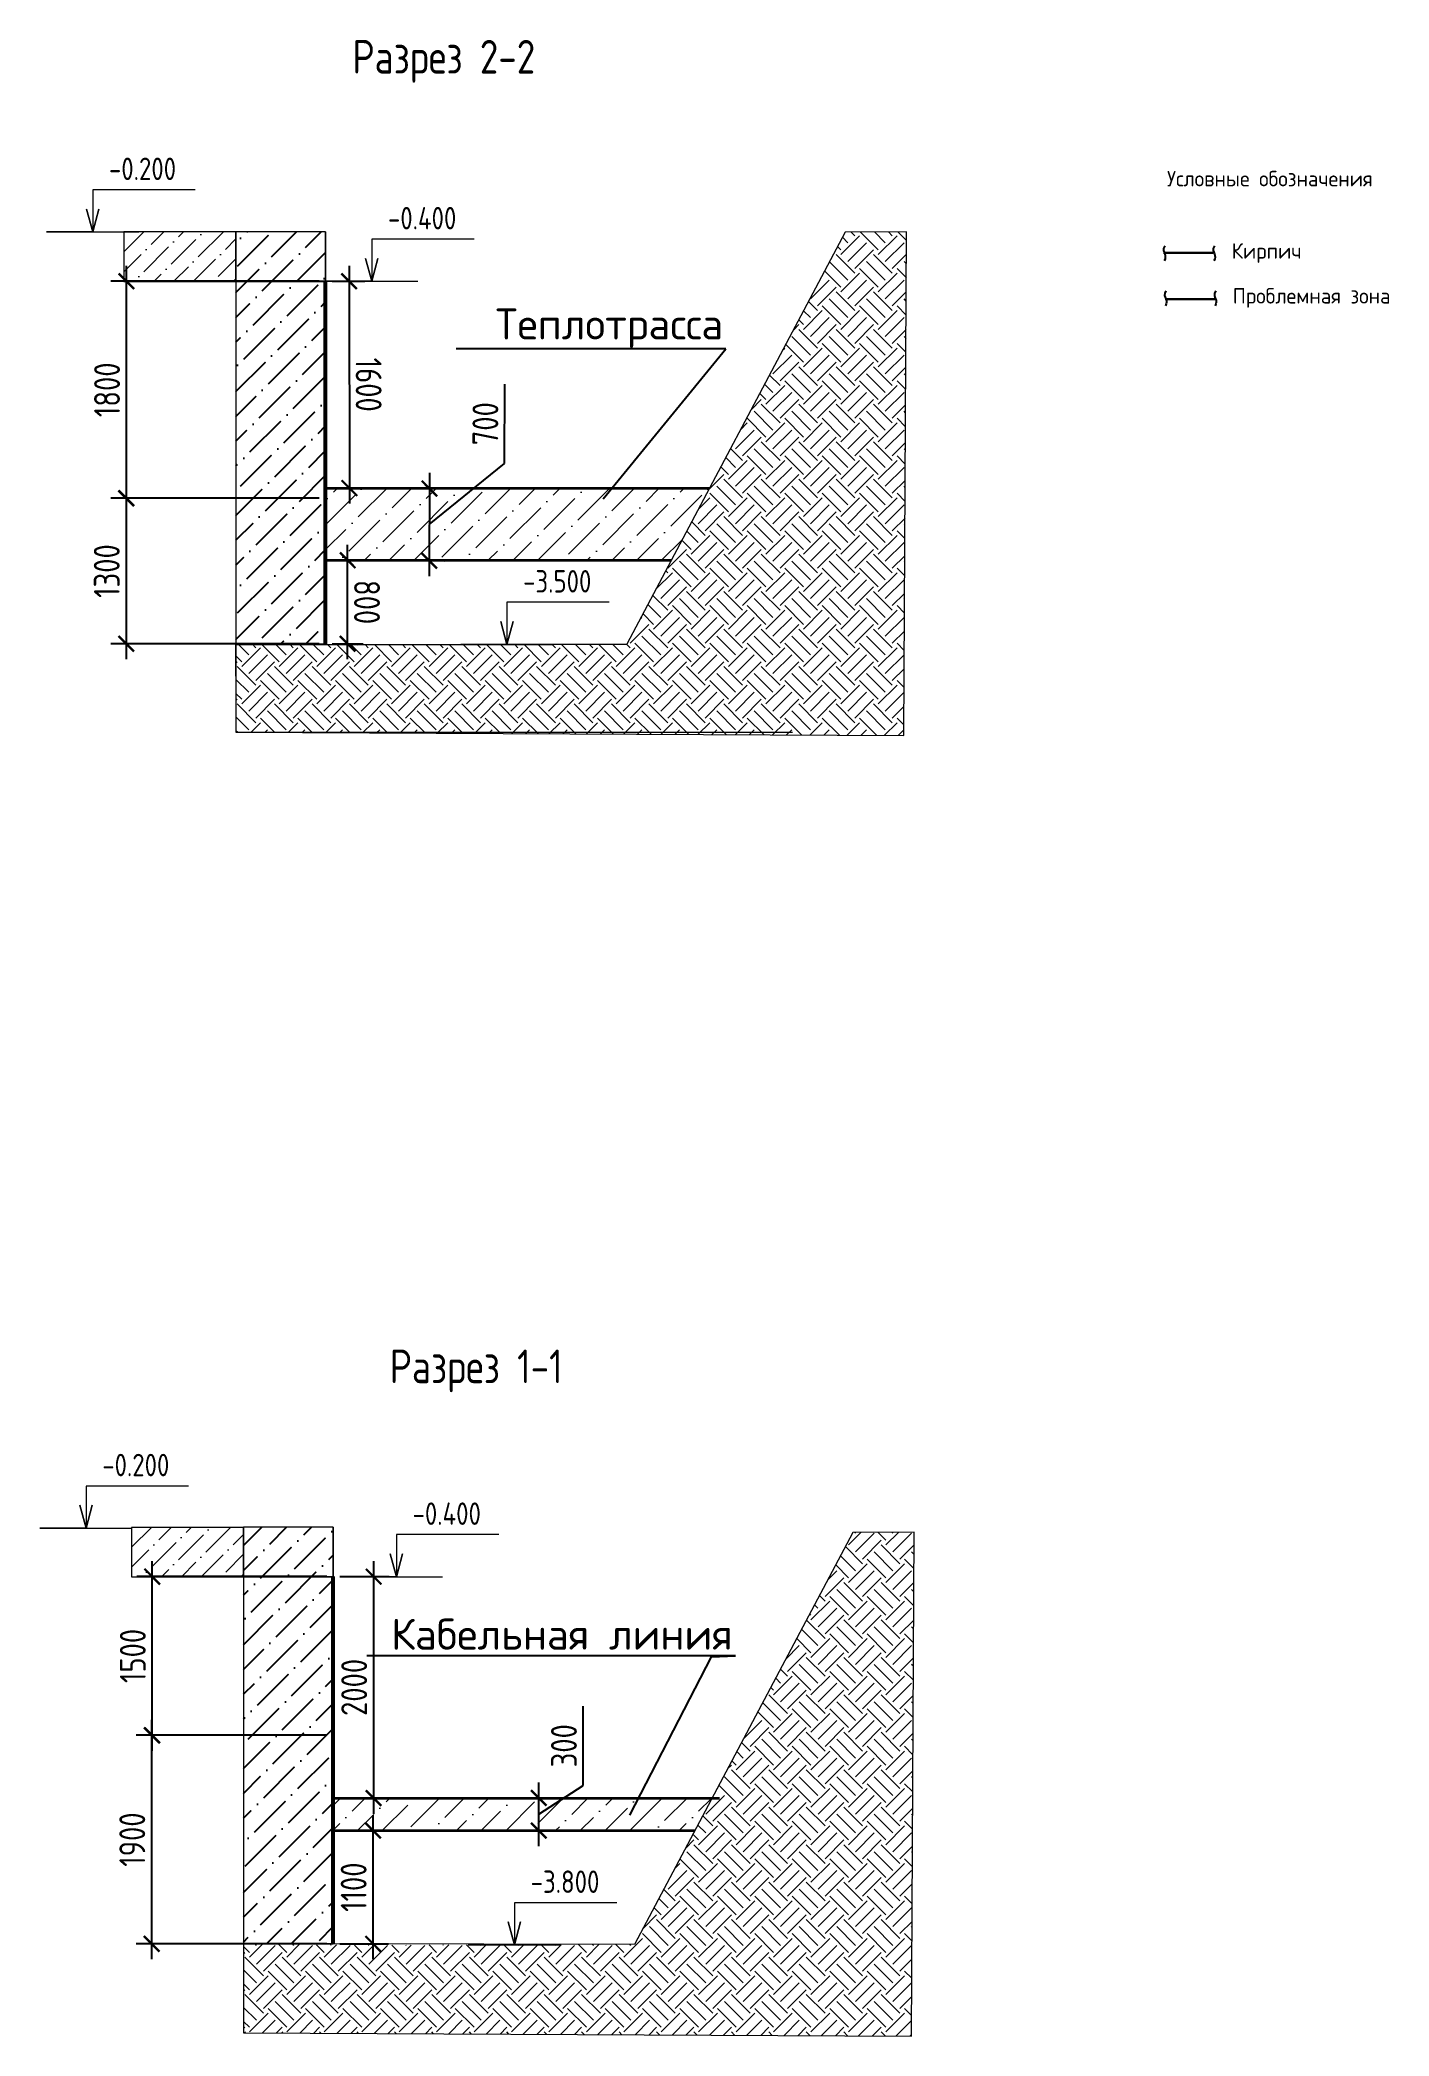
# Model space of a CAD drawing. Header units: millimetres. Extents: x 10124 to 8132345, y -95635 to 1386204.
# Drawn here: x 107405 to 120455, y -95635 to -76341 of the extents above; entities that cross this region are included whole.
import ezdxf
from ezdxf import colors
from ezdxf.entities.mleader import LeaderData, LeaderLine
from ezdxf.math import Vec2, Vec3

# ---------------------------------------------------------------- set-up
doc = ezdxf.new("R2010")
doc.units = ezdxf.units.MM
doc.layers.get('DEFPOINTS').update_dxf_attribs({"color": 1})
for name, color, linetype, lineweight in [('--дМой', 7, 'Continuous', 9), ('Raz', 7, 'Continuous', 0), ('Перегородка ГКЛ 105', 30, 'Continuous', 30), ('Перегородка ГКЛ 80', 5, 'Continuous', 30)]:
    doc.layers.add(name, color=color, linetype=linetype, lineweight=lineweight)
for name, color, linetype in [('ИД Размерная', 7, 'Continuous'), ('Потолки Армстронг', 1, 'Continuous'), ('Потолки металлические', 5, 'Continuous')]:
    doc.layers.add(name, color=color, linetype=linetype)
doc.layers.add('К3 стояки д100', color=7, linetype='Continuous', lineweight=70, true_color=0x38f708)
doc.layers.add('Потолок тип 1', color=7, linetype='Continuous', lineweight=50, true_color=0xfa1505)
doc.styles.add('GOST-2.304_Type-B', font='GOST_Common.ttf')
doc.styles.add('ГОСТ', font='isocpeur.TTF')
doc.styles.add('ГОСТ 2.304', font='CS_Gost2304.shx')
doc.dimstyles.new('СПДС$0', dxfattribs={"dimscale": 100, "dimtxt": 2.5, "dimasz": 1.5, "dimexe": 1.5, "dimexo": 0.625, "dimtad": 1, "dimdec": 0, "dimtxsty": 'ГОСТ 2.304', "dimblk": 'ARCHTICK', "dimcen": 2.5, "dimdle": 1.5, "dimclrd": 256, "dimclre": 256, "dimclrt": 256, "dimadec": 0, "dimazin": 0, "dimtfac": 1, "dimtdec": 0, "dimtmove": 1, "dimatfit": 3, "dimfxl": 1, "dimlwd": -1, "dimlwe": -1, "dimarcsym": 0})
pattern_1 = [(45, (-112839.39, 935944.55), (89.78432, 329.209174), [423.247344, -84.64947, 0, -84.64947])]
pattern_2 = [(45, (-112766.19, 923832.78), (89.78432, 329.209174), [423.247344, -84.64947, 0, -84.64947])]

msp = doc.modelspace()

# ---------------------------------------------------------------- texts
at = {"layer": 'Raz', "attachment_point": 1, "style": 'ГОСТ 2.304'}
for s, insert, char_height, width in [('Разрез 2-2', (110426.667, -76341.559), 325.2968, 6241.19747), ('-0.200', (108073.696, -77478.888), 216.8645, 816.56777), ('-0.400', (110772.226, -77955.99), 216.8645, 816.56777), ('-3.500', (112079.139, -81465.704), 216.8645, 816.56777), ('Разрез 1-1', (110787.526, -88999.306), 325.2968, 6241.19747), ('-0.200', (108008.71, -90007.38), 216.8645, 816.56777), ('-0.400', (111010, -90477.343), 216.8645, 816.56777), ('-3.800', (112152.342, -94034.614), 216.8645, 816.56777)]:
    msp.add_mtext(s, dxfattribs=dict(at, insert=insert, char_height=char_height, width=width))
at = {"layer": 'ИД Размерная', "lineweight": 0, "char_height": 150, "attachment_point": 1, "style": 'GOST-2.304_Type-B'}
for s, width, heights, insert in [('Условные обозначения ', 2921.33267, [0], (118306.812, -77606.899)), ('Кирпич', 6591.98958, [306.079], (118931.263, -78305.877)), ('Проблемная зона', 6591.98958, [306.079], (118942.503, -78739.739))]:
    msp.add_mtext_dynamic_manual_height_columns(s, width=width, gutter_width=12.5, heights=heights, dxfattribs=dict(at, insert=insert))

# ---------------------------------------------------------------- blocks, each defined once
blk = doc.blocks.new('_ArchTick')
at = {"color": 0, "linetype": 'ByBlock', "const_width": 0.15}
blk.add_lwpolyline([(-0.5, -0.5), (0.5, 0.5)], dxfattribs=at)
blk = doc.blocks.new('*D1052')
at = {"layer": 'DEFPOINTS', "color": 0, "transparency": 16777216}
for p in [(110169, -80772), (108240, -82178), (110169, -82178)]:
    blk.add_point(p, dxfattribs=at)
at = {"layer": 'ИД Размерная', "transparency": 16777216}
for p, q in [((108240, -80622), (108240, -82328)), ((110107, -80772), (108090, -80772)), ((110107, -82178), (108090, -82178))]:
    blk.add_line(p, q, dxfattribs=at)
at = {"layer": 'ИД Размерная', "transparency": 16777216, "xscale": 150, "yscale": 150, "zscale": 150}
for p, rotation in [((108240, -80772), 90), ((108240, -82178), 270)]:
    blk.add_blockref('_ArchTick', p, dxfattribs=dict(at, rotation=rotation))
at = {"layer": 'ИД Размерная', "transparency": 16777216, "insert": (108052, -81475), "char_height": 250, "attachment_point": 5, "rotation": 90, "style": 'ГОСТ 2.304'}
blk.add_mtext('1300', dxfattribs=at)
blk = doc.blocks.new('*D1053')
at = {"layer": 'DEFPOINTS', "color": 0, "transparency": 16777216}
for p in [(108243, -78674), (110169, -78674), (110169, -80772)]:
    blk.add_point(p, dxfattribs=at)
at = {"layer": 'ИД Размерная', "transparency": 16777216}
for p, q in [((108243, -80922), (108243, -78524)), ((110107, -78674), (108093, -78674)), ((110107, -80772), (108093, -80772))]:
    blk.add_line(p, q, dxfattribs=at)
at = {"layer": 'ИД Размерная', "transparency": 16777216, "xscale": 150, "yscale": 150, "zscale": 150}
for p, rotation in [((108243, -78674), 90), ((108243, -80772), 270)]:
    blk.add_blockref('_ArchTick', p, dxfattribs=dict(at, rotation=rotation))
at = {"layer": 'ИД Размерная', "transparency": 16777216, "insert": (108055, -79723), "char_height": 250, "attachment_point": 5, "rotation": 90, "style": 'ГОСТ 2.304'}
blk.add_mtext('1800', dxfattribs=at)
blk = doc.blocks.new('*D1054')
at = {"layer": 'DEFPOINTS', "color": 0, "transparency": 16777216}
for p in [(110172, -80674), (110169, -81371), (111170, -81375)]:
    blk.add_point(p, dxfattribs=at)
at = {"layer": 'ИД Размерная', "transparency": 16777216}
for p, q in [((111900, -80435), (111903, -79668)), ((111171, -81026), (111900, -80435)), ((111173, -80527), (111170, -81525)), ((110234, -80674), (111323, -80678)), ((110231, -81371), (111320, -81375))]:
    blk.add_line(p, q, dxfattribs=at)
at = {"layer": 'ИД Размерная', "transparency": 16777216, "xscale": 150, "yscale": 150, "zscale": 150}
for p, rotation in [((111173, -80677), 89.78369940380705), ((111170, -81375), 269.7836994038071)]:
    blk.add_blockref('_ArchTick', p, dxfattribs=dict(at, rotation=rotation))
at = {"layer": 'ИД Размерная', "transparency": 16777216, "insert": (111714, -80051), "char_height": 250, "attachment_point": 5, "rotation": 89.7837, "style": 'ГОСТ 2.304'}
blk.add_mtext('700', dxfattribs=at)
blk = doc.blocks.new('_None')
blk = doc.blocks.new('*D995')
at = {"layer": 'DEFPOINTS', "color": 0, "transparency": 16777216}
for p in [(112230, -93334), (112230, -93334), (112230, -93649)]:
    blk.add_point(p, dxfattribs=at)
at = {"layer": 'ИД Размерная', "transparency": 16777216}
for p, q in [((112661, -93213), (112661, -92445)), ((112230, -93799), (112230, -93184)), ((112230, -93491), (112661, -93213)), ((112292, -93334), (112380, -93334)), ((112292, -93649), (112380, -93649))]:
    blk.add_line(p, q, dxfattribs=at)
at = {"layer": 'ИД Размерная', "transparency": 16777216, "xscale": 150, "yscale": 150, "zscale": 150}
for p, rotation in [((112230, -93334), 90), ((112230, -93649), 270)]:
    blk.add_blockref('_ArchTick', p, dxfattribs=dict(at, rotation=rotation))
at = {"layer": 'ИД Размерная', "transparency": 16777216, "insert": (112474, -92829), "char_height": 250, "attachment_point": 5, "rotation": 90, "style": 'ГОСТ 2.304'}
blk.add_mtext('300', dxfattribs=at)
blk = doc.blocks.new('*D1055')
at = {"layer": 'DEFPOINTS', "color": 0, "transparency": 16777216}
for p in [(108487, -92728), (110242, -92728), (110242, -94743)]:
    blk.add_point(p, dxfattribs=at)
at = {"layer": 'ИД Размерная', "transparency": 16777216}
for p, q in [((108487, -94893), (108487, -92578)), ((110180, -92728), (108337, -92728)), ((110180, -94743), (108337, -94743))]:
    blk.add_line(p, q, dxfattribs=at)
at = {"layer": 'ИД Размерная', "transparency": 16777216, "xscale": 150, "yscale": 150, "zscale": 150}
for p, rotation in [((108487, -92728), 90), ((108487, -94743), 270)]:
    blk.add_blockref('_ArchTick', p, dxfattribs=dict(at, rotation=rotation))
at = {"layer": 'ИД Размерная', "transparency": 16777216, "insert": (108299, -93736), "char_height": 250, "attachment_point": 5, "rotation": 90, "style": 'ГОСТ 2.304'}
blk.add_mtext('1900', dxfattribs=at)
blk = doc.blocks.new('*D1056')
at = {"layer": 'DEFPOINTS', "color": 0, "transparency": 16777216}
for p in [(108492, -91194), (110242, -91194), (110242, -92728)]:
    blk.add_point(p, dxfattribs=at)
at = {"layer": 'ИД Размерная', "transparency": 16777216}
for p, q in [((108492, -92878), (108492, -91044)), ((110180, -91194), (108342, -91194)), ((110180, -92728), (108342, -92728))]:
    blk.add_line(p, q, dxfattribs=at)
at = {"layer": 'ИД Размерная', "transparency": 16777216, "xscale": 150, "yscale": 150, "zscale": 150}
for p, rotation in [((108492, -91194), 90), ((108492, -92728), 270)]:
    blk.add_blockref('_ArchTick', p, dxfattribs=dict(at, rotation=rotation))
at = {"layer": 'ИД Размерная', "transparency": 16777216, "insert": (108304, -91961), "char_height": 250, "attachment_point": 5, "rotation": 90, "style": 'ГОСТ 2.304'}
blk.add_mtext('1500', dxfattribs=at)
blk = doc.blocks.new('*D1057')
at = {"layer": 'DEFPOINTS', "color": 0, "transparency": 16777216}
for p in [(110242, -91194), (110242, -93336), (110633, -93336)]:
    blk.add_point(p, dxfattribs=at)
at = {"layer": 'ИД Размерная', "transparency": 16777216}
for p, q in [((110633, -91044), (110633, -93486)), ((110305, -91194), (110783, -91194)), ((110305, -93336), (110783, -93336))]:
    blk.add_line(p, q, dxfattribs=at)
at = {"layer": 'ИД Размерная', "transparency": 16777216, "xscale": 150, "yscale": 150, "zscale": 150}
for p, rotation in [((110633, -91194), 90), ((110633, -93336), 270)]:
    blk.add_blockref('_ArchTick', p, dxfattribs=dict(at, rotation=rotation))
at = {"layer": 'ИД Размерная', "transparency": 16777216, "insert": (110445, -92265), "char_height": 250, "attachment_point": 5, "rotation": 90, "style": 'ГОСТ 2.304'}
blk.add_mtext('2000', dxfattribs=at)
blk = doc.blocks.new('*D1058')
at = {"layer": 'DEFPOINTS', "color": 0, "transparency": 16777216}
for p in [(110242, -93649), (110628, -93649), (110242, -94743)]:
    blk.add_point(p, dxfattribs=at)
at = {"layer": 'ИД Размерная', "transparency": 16777216}
for p, q in [((110628, -94893), (110628, -93499)), ((110305, -93649), (110778, -93649)), ((110305, -94743), (110778, -94743))]:
    blk.add_line(p, q, dxfattribs=at)
at = {"layer": 'ИД Размерная', "transparency": 16777216, "xscale": 150, "yscale": 150, "zscale": 150}
for p, rotation in [((110628, -93649), 90), ((110628, -94743), 270)]:
    blk.add_blockref('_ArchTick', p, dxfattribs=dict(at, rotation=rotation))
at = {"layer": 'ИД Размерная', "transparency": 16777216, "insert": (110440, -94196), "char_height": 250, "attachment_point": 5, "rotation": 90, "style": 'ГОСТ 2.304'}
blk.add_mtext('1100', dxfattribs=at)
blk = doc.blocks.new('*D1059')
at = {"layer": 'DEFPOINTS', "color": 0, "transparency": 16777216}
for p in [(110169, -78674), (110172, -80674), (110399, -80673)]:
    blk.add_point(p, dxfattribs=at)
at = {"layer": 'ИД Размерная', "transparency": 16777216}
for p, q in [((110396, -78524), (110399, -80823)), ((110232, -78674), (110547, -78674)), ((110234, -80674), (110549, -80673))]:
    blk.add_line(p, q, dxfattribs=at)
at = {"layer": 'ИД Размерная', "transparency": 16777216, "xscale": 150, "yscale": 150, "zscale": 150}
for p, rotation in [((110397, -78674), 90.07042893259334), ((110399, -80673), 270.0704289325933)]:
    blk.add_blockref('_ArchTick', p, dxfattribs=dict(at, rotation=rotation))
at = {"layer": 'ИД Размерная', "transparency": 16777216, "insert": (110585, -79674), "char_height": 250, "attachment_point": 5, "rotation": 270.0704, "style": 'ГОСТ 2.304'}
blk.add_mtext('1600', dxfattribs=at)
blk = doc.blocks.new('*D1060')
at = {"layer": 'DEFPOINTS', "color": 0, "transparency": 16777216}
for p in [(110169, -81371), (110382, -81371), (110169, -82178)]:
    blk.add_point(p, dxfattribs=at)
at = {"layer": 'ИД Размерная', "transparency": 16777216}
for p, q in [((110382, -82328), (110382, -81221)), ((110231, -81371), (110532, -81371)), ((110232, -82178), (110532, -82178))]:
    blk.add_line(p, q, dxfattribs=at)
at = {"layer": 'ИД Размерная', "transparency": 16777216, "xscale": 150, "yscale": 150, "zscale": 150}
for p, rotation in [((110382, -81371), 90.00274400941446), ((110382, -82178), 270.0027440094144)]:
    blk.add_blockref('_ArchTick', p, dxfattribs=dict(at, rotation=rotation))
at = {"layer": 'ИД Размерная', "transparency": 16777216, "insert": (110569, -81775), "char_height": 250, "attachment_point": 5, "rotation": 270.0027, "style": 'ГОСТ 2.304'}
blk.add_mtext('800', dxfattribs=at)

# ---------------------------------------------------------------- dimensions: what is measured, and where the dimension line sits
at = {"layer": 'ИД Размерная'}
for base, p1, p2, text, picture, middle in [((108242.974, -78674.392), (110169.007, -80772.135), (110169.007, -78674.392), '1800', '*D1053', (108055.474, -79723.264)), ((108239.901, -82178.444), (110169.007, -80772.135), (110169.007, -82178.444), '1300', '*D1052', (108052.401, -81475.289)), ((108491.529, -91193.971), (110242.21, -92728.256), (110242.345, -91193.971), '1500', '*D1056', (108304.029, -91961.113)), ((110632.521, -93336.071), (110242.345, -91193.971), (110242.21, -93336.071), '2000', '*D1057', (110445.021, -92265.021)), ((108486.536, -92728.256), (110242.21, -94743.259), (110242.21, -92728.256), '1900', '*D1055', (108299.036, -93735.757)), ((110627.958, -93649.057), (110242.21, -94743.259), (110242.21, -93649.057), '1100', '*D1058', (110440.458, -94196.158))]:
    dim = msp.add_linear_dim(base=base, p1=p1, p2=p2, angle=90, text=text, dimstyle='СПДС$0', dxfattribs=at)
    dim.commit()
    dim.dimension.update_dxf_attribs({"geometry": picture, "text_midpoint": middle})
for p1, p2, distance, text, picture, middle in [((110169.142, -78674.392), (110171.6, -80673.664), 227.469, '1600', '*D1059', (110585.339, -79673.518)), ((110169.007, -82178.444), (110168.968, -81370.786), -212.935, '800', '*D1060', (110569.423, -81774.596))]:
    dim = msp.add_aligned_dim(p1=p1, p2=p2, distance=distance, text=text, dimstyle='СПДС$0', dxfattribs=at)
    dim.commit()
    dim.dimension.update_dxf_attribs({"geometry": picture, "text_midpoint": middle})
for base, p1, p2, angle, text, picture, middle, dimtype in [((111170.179, -81374.566), (110171.6, -80673.664), (110168.968, -81370.786), 269.7836994, '700', '*D1054', (111900.658, -80372.902), 161), ((112229.849, -93333.725), (112229.633, -93649.057), (112229.633, -93333.725), 90, '300', '*D995', (112661.099, -93150.656), 160)]:
    dim = msp.add_linear_dim(base=base, p1=p1, p2=p2, angle=angle, text=text, dimstyle='СПДС$0', dxfattribs=at)
    dim.commit()
    dim.dimension.update_dxf_attribs({"geometry": picture, "text_midpoint": middle, "dimtype": dimtype})

# ---------------------------------------------------------------- hatches: boundary and pattern name
at = {"layer": '--дМой'}
h = msp.add_hatch(dxfattribs=at)
h.set_pattern_fill('ANSI36', color=256, scale=1084.322506)
h.set_pattern_definition([(45, (-27713986.7, 5773498.66), (71.88110595, 263.56405516), [338.850783, -67.7701566, 0, -67.7701566])])
h.paths.add_polyline_path([(109301.549, -78197.29), (108217.226, -78197.29), (108217.226, -78674.392), (109301.549, -78674.392)])
h = msp.add_hatch(dxfattribs=at)
h.set_pattern_fill('EARTH', color=256, scale=40.3225, angle=45)
h.set_pattern_definition([(45, (-112839.4, 939330.55), (0, 362.10638), [256.04787, -256.04787]), (45, (-112907.29, 939398.44), (0, 362.10638), [256.04787, -256.04787]), (45, (-112975.18, 939466.34), (0, 362.10638), [256.04787, -256.04787]), (135, (-112975.18, 939511.6), (-362.10638, 0), [256.04787, -256.04787]), (135, (-112907.29, 939579.5), (-362.10638, 0), [256.04787, -256.04787]), (135, (-112839.4, 939647.4), (-362.10638, 0), [256.04787, -256.04787])])
h.paths.add_polyline_path([(115788.085, -78195.859), (115194.864, -78198.721), (113083.272, -82180.324), (110475.699, -82186.625), (109301.549, -82178.444), (109301.549, -82491.373), (109301.549, -83033.534), (115760.905, -83064.943)])
h = msp.add_hatch(dxfattribs=at)
h.set_pattern_fill('ANSI36', color=256, scale=53.3225)
h.set_pattern_definition(pattern_1)
h.paths.add_polyline_path([(110169.007, -78197.29), (109301.549, -78197.29), (109301.549, -78674.392), (109301.549, -82178.444), (110169.007, -82178.444), (110169.007, -80772.135)])
h.paths.add_polyline_path([(109972.513, -82157.254), (109972.513, -81389.397), (109597.513, -81389.397), (109597.513, -82157.254)], flags=24)
h.paths.add_polyline_path([(109722.298, -80585.064), (109722.298, -79817.207), (109347.298, -79817.207), (109347.298, -80585.064)], flags=24)
h = msp.add_hatch(dxfattribs=at)
h.set_pattern_fill('ANSI36', color=3, scale=53.3225)
h.set_pattern_definition(pattern_1)
h.paths.add_polyline_path([(113881.871, -80674.491), (110169.013, -80673.663), (110169.007, -80772.135), (110169.007, -81370.786), (113512.6, -81370.786)])
h = msp.add_hatch(dxfattribs=at)
h.set_pattern_fill('ANSI36', color=256, scale=1084.322506)
h.set_pattern_definition([(45, (-27713913.49, 5760977.68), (71.88110595, 263.56405516), [338.850783, -67.7701566, 0, -67.7701566])])
h.paths.add_polyline_path([(109374.752, -90718.268), (108290.429, -90718.268), (108290.429, -91195.37), (109374.752, -91195.37)])
h = msp.add_hatch(dxfattribs=at)
h.set_pattern_fill('ANSI36', color=256, scale=53.3225)
h.set_pattern_definition(pattern_2)
h.paths.add_polyline_path([(110242.21, -90717.417), (109374.752, -90717.417), (109374.752, -90786.16), (109374.752, -94290.212), (110242.21, -94290.212), (110242.21, -92883.903)])
h.paths.add_polyline_path([(110045.716, -94269.023), (110045.716, -93501.165), (109670.716, -93501.165), (109670.716, -94269.023)], flags=16)
h.paths.add_polyline_path([(109795.501, -92696.832), (109795.501, -91928.975), (109420.501, -91928.975), (109420.501, -92696.832)], flags=16)
h = msp.add_hatch(dxfattribs=at)
h.set_pattern_fill('EARTH', color=256, scale=40.3225, angle=45)
h.set_pattern_definition([(45, (-112766.2, 927218.78), (0, 362.10638), [256.04787, -256.04787]), (45, (-112834.08, 927286.68), (0, 362.10638), [256.04787, -256.04787]), (45, (-112901.98, 927354.57), (0, 362.10638), [256.04787, -256.04787]), (135, (-112901.98, 927399.83), (-362.10638, 0), [256.04787, -256.04787]), (135, (-112834.08, 927467.73), (-362.10638, 0), [256.04787, -256.04787]), (135, (-112766.2, 927535.62), (-362.10638, 0), [256.04787, -256.04787])])
h.paths.add_polyline_path([(115861.289, -90766.07), (115268.067, -90768.932), (113156.475, -94750.535), (110548.902, -94755.757), (109374.752, -94747.576), (109374.752, -94603.141), (109374.752, -95603.745), (115834.108, -95635.154)])
h = msp.add_hatch(dxfattribs=at)
h.set_pattern_fill('ANSI36', color=3, scale=53.3225)
h.set_pattern_definition(pattern_1)
h.paths.add_polyline_path([(113979.444, -93338.419), (110242.21, -93338.419), (110242.21, -93649.057), (113740.629, -93649.057)])
at = {"layer": 'ИД Размерная'}
h = msp.add_hatch(dxfattribs=at)
h.set_pattern_fill('ANSI36', color=256, scale=53.3225)
h.set_pattern_definition(pattern_1)
h.paths.add_polyline_path([(110169.007, -80772.135), (110169.007, -78197.29), (109301.549, -78197.29), (109301.549, -82178.444), (110169.007, -82178.444)])
h = msp.add_hatch(dxfattribs=at)
h.set_pattern_fill('ANSI36', color=256, scale=53.3225)
h.set_pattern_definition(pattern_2)
h.paths.add_polyline_path([(110242.21, -92883.903), (110242.21, -90717.417), (109374.752, -90717.417), (109374.752, -94744.518), (110242.21, -94744.518)])

# ---------------------------------------------------------------- linework, layer by layer
at = {"layer": '--дМой'}
for p, q in [((110169.007, -78197.29), (110169.007, -82177.682)), ((110169.142, -78197.29), (110169.142, -80279.189)), ((110475.699, -82186.625), (113083.272, -82180.324)), ((109301.549, -82491.373), (109301.549, -83033.534)), ((109301.549, -83033.534), (114684.906, -83033.534)), ((110242.345, -90717.417), (110242.345, -92390.958)), ((110242.21, -91193.77), (110242.21, -94289.451)), ((109374.752, -94603.141), (109374.752, -95145.302))]:
    msp.add_line(p, q, dxfattribs=at)
for points in [[(108906.742, -77790.167), (107916.542, -77790.167), (107916.542, -78197.29), (107975.827, -77976.037), (107916.542, -78197.29), (107857.258, -77976.037), (107916.542, -78197.29), (107470.476, -78197.29), (108362.608, -78197.29)], [(109301.549, -78197.29), (108217.226, -78197.29), (108217.226, -78674.392), (109301.549, -78674.392), (109301.549, -78197.29)], [(109301.549, -82491.373), (109301.549, -83033.534), (115760.905, -83064.943), (115788.085, -78195.859), (115194.864, -78198.721), (113083.272, -82180.324), (110475.699, -82186.625), (109301.549, -82178.444), (109301.549, -82491.373)], [(109301.549, -82178.444), (110169.007, -82178.444), (110169.007, -78197.29), (109301.549, -78197.29), (109301.549, -82178.444)], [(111605.272, -78267.269), (110615.072, -78267.269), (110615.072, -78674.392), (110674.357, -78453.139), (110615.072, -78674.392), (110555.788, -78453.139), (110615.072, -78674.392), (110169.007, -78674.392), (111061.138, -78674.392)], [(112912.185, -81776.983), (111921.985, -81776.983), (111921.985, -82184.105), (111981.27, -81962.852), (111921.985, -82184.105), (111862.7, -81962.852), (111921.985, -82184.105), (111475.919, -82184.105), (112368.051, -82184.105)], [(108841.756, -90318.659), (107851.557, -90318.659), (107851.557, -90725.782), (107910.841, -90504.529), (107851.557, -90725.782), (107792.272, -90504.529), (107851.557, -90725.782), (107405.491, -90725.782), (108297.622, -90725.782)], [(109374.752, -90718.268), (108290.429, -90718.268), (108290.429, -91195.37), (109374.752, -91195.37), (109374.752, -90718.268)], [(109374.752, -94743.259), (110242.21, -94743.259), (110242.21, -90717.417), (109374.752, -90717.417), (109374.752, -94743.259)], [(109374.752, -95061.584), (109374.752, -95603.745), (115834.108, -95635.154), (115861.289, -90766.07), (115268.067, -90768.932), (113156.475, -94750.535), (110242.21, -94743.259), (109374.752, -94743.259), (109374.752, -95061.584)], [(111843.046, -90788.622), (110852.846, -90788.622), (110852.846, -91195.744), (110912.131, -90974.491), (110852.846, -91195.744), (110793.562, -90974.491), (110852.846, -91195.744), (110406.78, -91195.744), (111298.912, -91195.744)], [(112985.388, -94345.893), (111995.188, -94345.893), (111995.188, -94753.016), (112054.473, -94531.763), (111995.188, -94753.016), (111935.904, -94531.763), (111995.188, -94753.016), (111549.123, -94753.016), (112441.254, -94753.016)]]:
    msp.add_lwpolyline(points, dxfattribs=at)
msp.add_lwpolyline([(110385.871, -82184.68), (110475.699, -82186.625), (109301.549, -82184.68), (109301.549, -82491.373), (109301.549, -82184.68)], close=True, dxfattribs=at)
at = {"layer": 'ИД Размерная'}
for p, q in [((108217.226, -78674.392), (110169.142, -78674.392)), ((109374.752, -91195.37), (110242.21, -91193.77))]:
    msp.add_line(p, q, dxfattribs=at)
for points in [[(118285.116, -78331.176), (118259.781, -78368.088), (118293.011, -78410.066), (118293.011, -78452.667), (118279.589, -78476.334)], [(118766.168, -78331.176), (118740.834, -78368.088), (118774.063, -78410.066), (118774.063, -78452.667), (118760.641, -78476.334)], [(118296.356, -78765.038), (118271.021, -78801.95), (118304.251, -78843.928), (118304.251, -78886.529), (118290.829, -78910.196)], [(118777.408, -78765.038), (118752.074, -78801.95), (118785.303, -78843.928), (118785.303, -78886.529), (118771.881, -78910.196)]]:
    msp.add_open_spline(points, degree=3, dxfattribs=at)
at = {"layer": 'К3 стояки д100', "lineweight": 35}
for p, q in [((110171.6, -80673.664), (113881.871, -80674.491)), ((110168.968, -81370.786), (113512.6, -81370.786)), ((110233.802, -93336.071), (113978.444, -93336.071)), ((110234.006, -93649.057), (113739.28, -93649.057))]:
    msp.add_line(p, q, dxfattribs=at)
at = {"layer": 'Перегородка ГКЛ 105', "color": 1, "lineweight": 30}
msp.add_line((118287.113, -78846.255), (118768.166, -78846.255), dxfattribs=at)
at = {"layer": 'Перегородка ГКЛ 80', "lineweight": 30}
msp.add_line((118272.916, -78400.559), (118753.968, -78400.559), dxfattribs=at)
at = {"layer": 'Потолки Армстронг', "color": 1, "lineweight": 53}
msp.add_line((110169.007, -82178.444), (110169.007, -80772.135), dxfattribs=at)
at = {"layer": 'Потолки металлические', "color": 5, "lineweight": 53}
for p, q in [((110169.007, -80772.135), (110169.142, -78674.392)), ((110242.21, -92728.256), (110242.345, -91193.971))]:
    msp.add_line(p, q, dxfattribs=at)
at = {"layer": 'Потолок тип 1', "lineweight": 53}
msp.add_line((110242.21, -94743.259), (110242.21, -92728.256), dxfattribs=at)

msp.set_redraw_order([(e.dxf.handle, doc.entitydb.next_handle()) for e in msp.query("TEXT MTEXT ATTDEF DIMENSION ARC_DIMENSION")])  # texts and dimensions are drawn at this point

# ---------------------------------------------------------------- leaders
at = {"layer": 'ИД Размерная'}
ml = msp.add_multileader_mtext('Standard', dxfattribs=at)
ml.set_content('Теплотрасса', color=256, style='ГОСТ')
ml.set_leader_properties(color=256, lineweight=-1)
ml.set_arrow_properties(name='NONE')
ml.build(insert=Vec2(0, 0))
ml.multileader.update_dxf_attribs({"text_left_attachment_type": 6, "text_right_attachment_type": 6, "dogleg_length": 3, "arrow_head_size": 5, "scale": 5})
ctx = ml.context
ctx.base_point, ctx.scale, ctx.char_height, ctx.arrow_head_size, ctx.landing_gap_size, ctx.plane_origin = Vec3(111663.721, -79326.644), 5, 300, 5, 10, Vec3(112995.155, -80663.25)
ctx.left_attachment, ctx.right_attachment, ctx.text_align_type = 6, 6, 2
notes = []
notes.append((ctx, [(0, (1, 1, 0), (114038.721, -79326.644), (-1, 0), 15, [(0, [(112851.798, -80776.672)], 0, [])])]))
ctx.mtext.insert, ctx.mtext.alignment, ctx.mtext.flow_direction = Vec3(114013.721, -78936.644), 3, 5
ml = msp.add_multileader_mtext('Standard', dxfattribs=at)
ml.set_content('Кабельная линия', color=256, style='ГОСТ')
ml.set_leader_properties(color=256, lineweight=-1)
ml.set_arrow_properties(name='NONE')
ml.build(insert=Vec2(0, 0))
ml.multileader.update_dxf_attribs({"text_left_attachment_type": 6, "text_right_attachment_type": 6, "dogleg_length": 3, "arrow_head_size": 5, "scale": 5})
ctx = ml.context
ctx.base_point, ctx.scale, ctx.char_height, ctx.arrow_head_size, ctx.landing_gap_size, ctx.plane_origin = Vec3(110946.627, -91960.39), 5, 300, 5, 10, Vec3(113179.874, -93321.705)
ctx.left_attachment, ctx.right_attachment, ctx.text_align_type = 6, 6, 2
notes.append((ctx, [(0, (1, 1, 0), (114131.627, -91960.39), (-1, 0), 15, [(0, [(113112.53, -93498.696), (113900.38, -91969.172)], 0, [])])]))
ctx.mtext.insert, ctx.mtext.alignment, ctx.mtext.flow_direction = Vec3(114106.627, -91600.39), 3, 5
for ctx, leaders in notes:
    for number, flags, end, landing, length, lines in leaders:
        leader = LeaderData()
        leader.index, (leader.has_last_leader_line, leader.has_dogleg_vector, leader.attachment_direction) = number, flags
        leader.last_leader_point, leader.dogleg_vector, leader.dogleg_length = Vec3(end), Vec3(landing), length
        for number, points, colour, breaks in lines:
            line = LeaderLine()
            line.index, line.vertices, line.color, line.breaks = number, Vec3.list(points), colors.encode_raw_color(colour), breaks
            leader.lines.append(line)
        ctx.leaders.append(leader)

doc.saveas('drawing.dxf')
